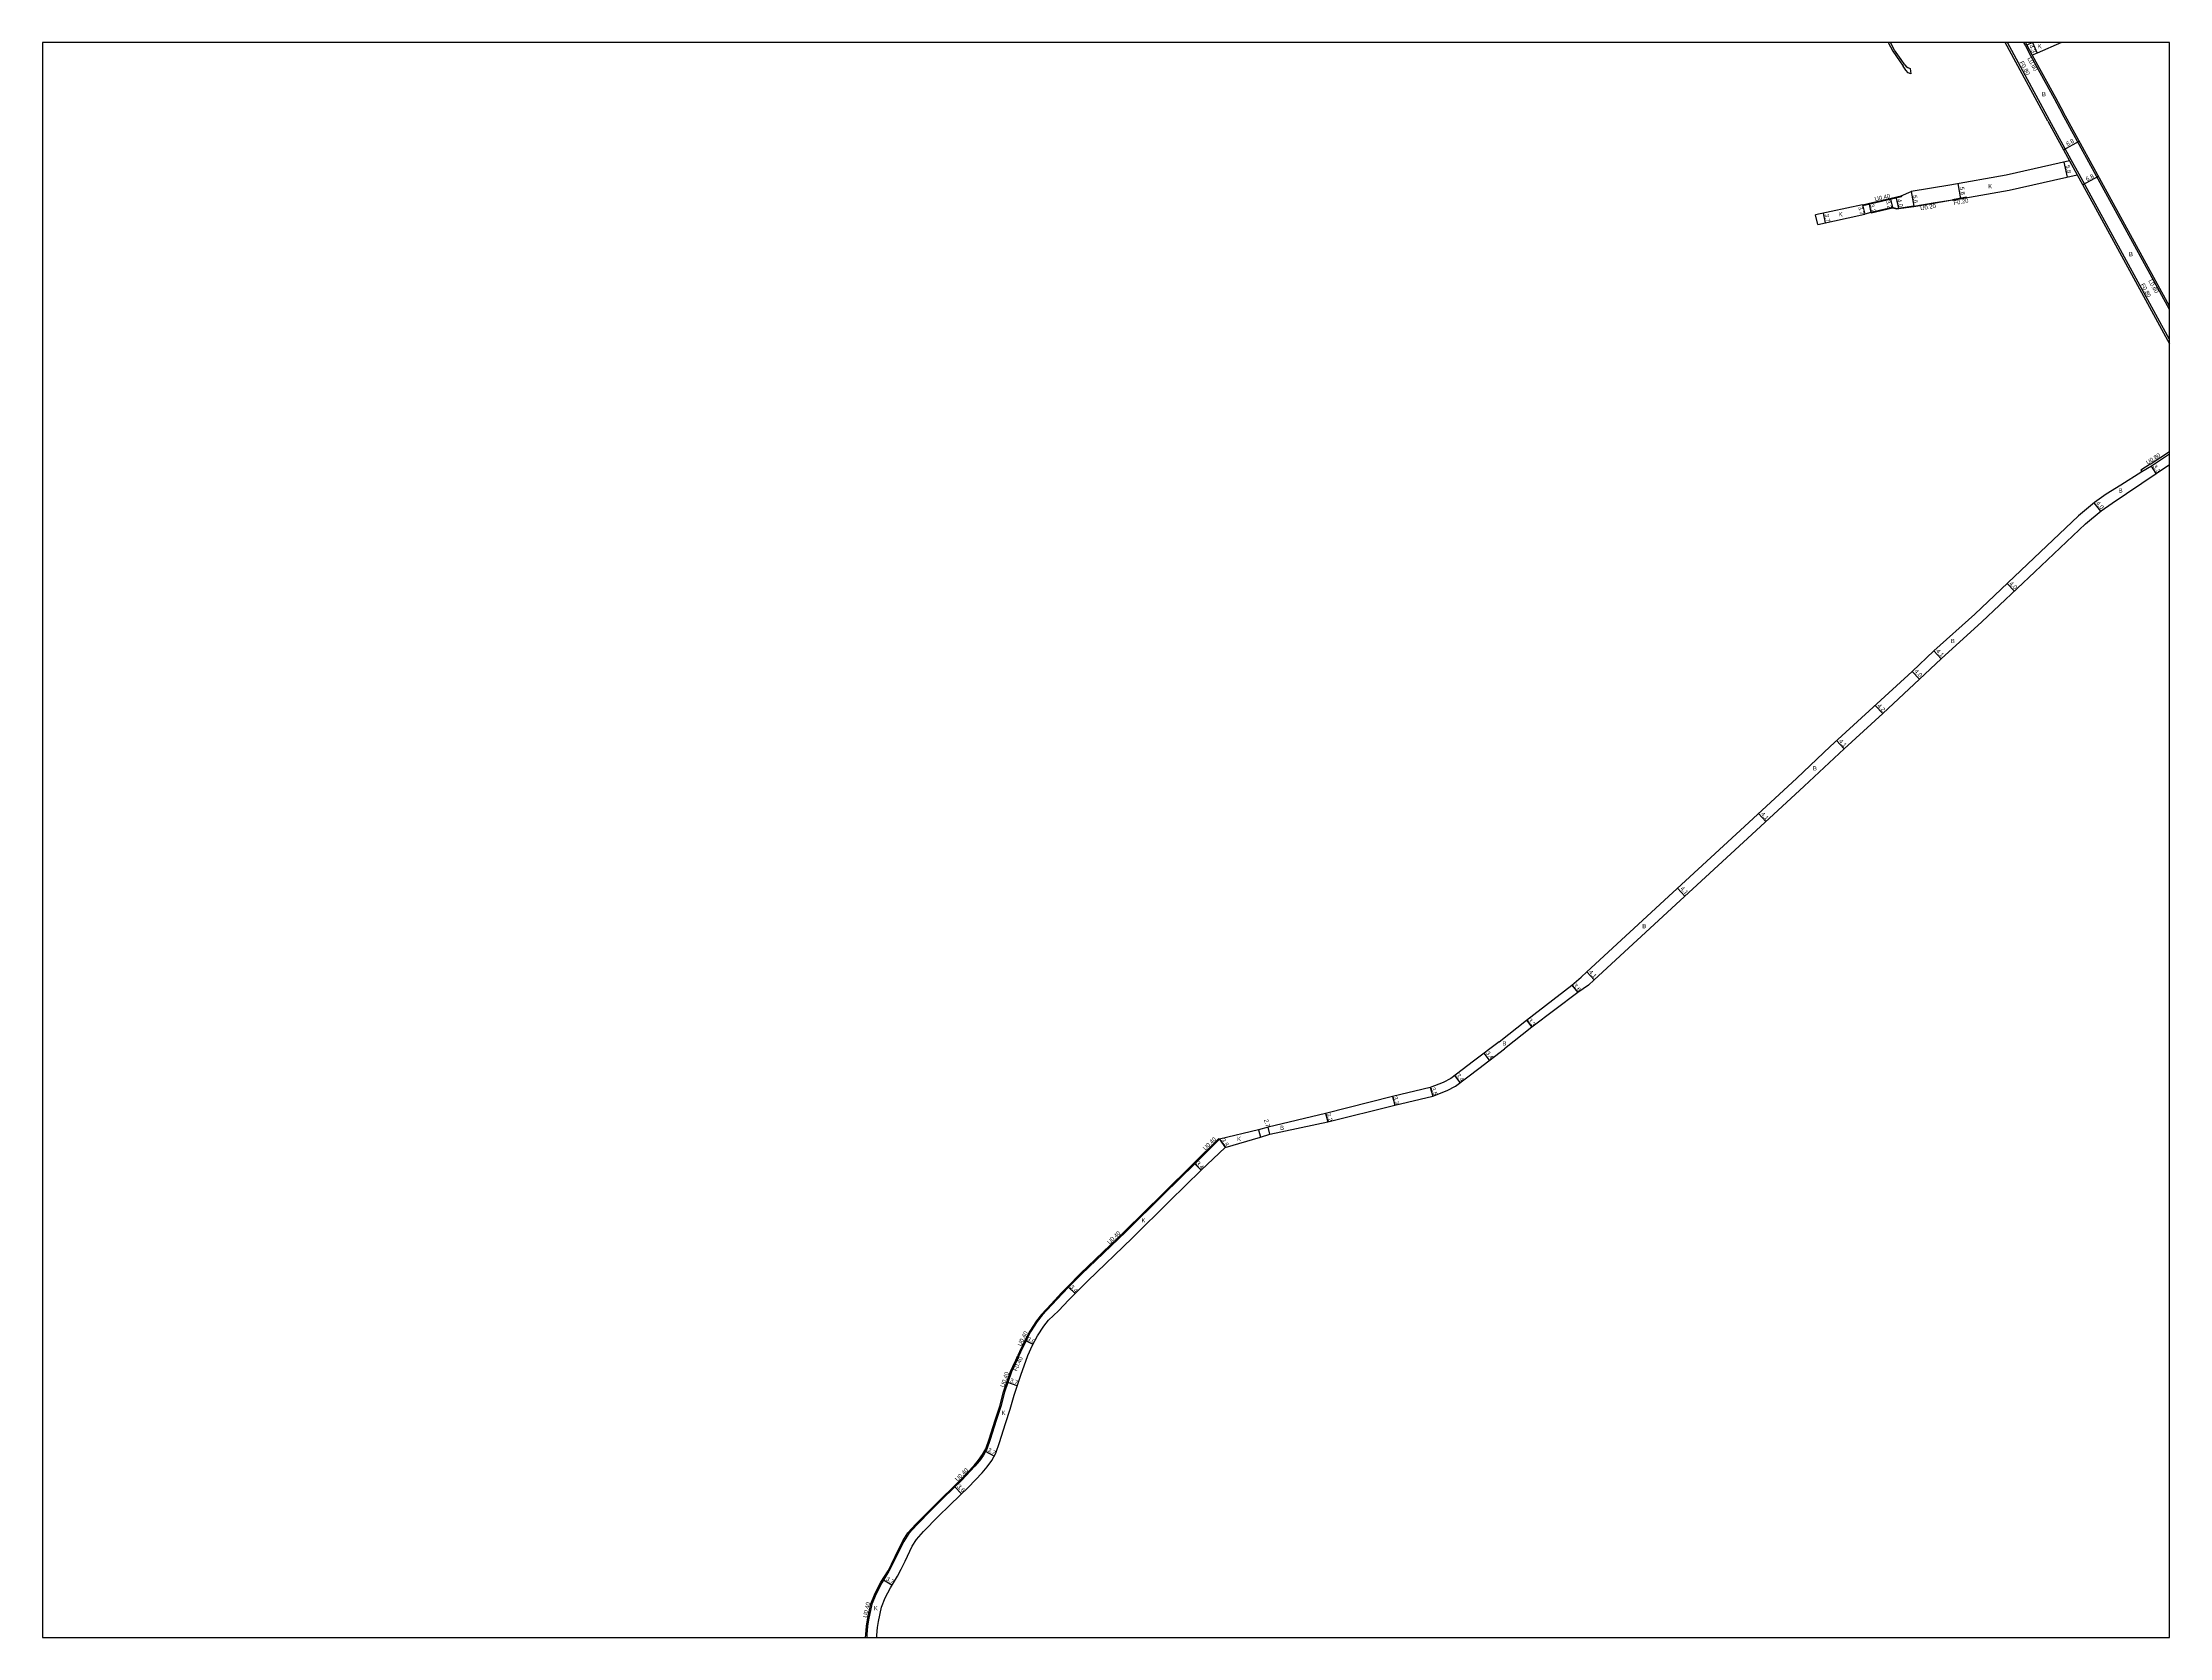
# Model space of a CAD drawing. Header units: metres. Extents: x 0 to 4000, y -96000 to -93000.
# Drawn here: x 800 to 1600, y -93600 to -93000 of the extents above; entities that cross this region are included whole.
import ezdxf

# ---------------------------------------------------------------- set-up
doc = ezdxf.new("R2010")
doc.units = ezdxf.units.M
doc.header["$LTSCALE"] = 2.5
for name, color, linetype in [('側溝・桝', 7, 'Continuous'), ('図郭', 7, 'Continuous'), ('幅員', 7, 'Continuous'), ('舗装', 7, 'Continuous'), ('道路', 7, 'Continuous')]:
    doc.layers.add(name, color=color, linetype=linetype)
doc.styles.get("Standard").update_dxf_attribs({"font": ''})
doc.styles.get('Standard').set_extended_font_data('@MS PGothic')

msp = doc.modelspace()

# ---------------------------------------------------------------- linework, layer by layer
at = {"layer": '側溝・桝'}
for points in [[(1600, -93111.71), (1572.09, -93060.59), (1566.02, -93049.5), (1563.09, -93044.15), (1554.92, -93029.24), (1539.09, -93000)], [(1545.12, -93000), (1545.82, -93001.29), (1547.89, -93005.08), (1556.59, -93021.02), (1559.65, -93026.64)], [(1546.35, -93001), (1548.42, -93004.79)], [(1600, -93100.44), (1576.83, -93058), (1559.65, -93026.64)], [(1562.38, -93044.54), (1565.28, -93049.83)], [(1484.59, -93061), (1499.07, -93057.65)], [(1503.87, -93061.78), (1498.17, -93062.58), (1497.44, -93062.73), (1495.82, -93062.3), (1487.76, -93064.16), (1487.72, -93063.97)], [(1518.37, -93059.36), (1511.96, -93060.43), (1503.87, -93061.78)], [(1523.64, -93058.22), (1518.34, -93059.16)], [(1523.68, -93058.41), (1523.64, -93058.22)], [(1592.78, -93158.65), (1589.21, -93160.88)], [(1592.78, -93158.65), (1600, -93153.89)], [(1589.21, -93160.88), (1589.63, -93161.56)], [(1242.32, -93412.41), (1233.09, -93421.52), (1221.39, -93433.07), (1207.21, -93447.07), (1190.46, -93463.09), (1185.64, -93467.96), (1183.31, -93470.31), (1179.34, -93474.59), (1175.73, -93478.49), (1173.83, -93480.89), (1171.29, -93484.82), (1169.37, -93488.57), (1167.46, -93492.54), (1166.83, -93493.93)], [(1242.72, -93412.58), (1242.32, -93412.41)], [(1167.2, -93494.09), (1166.4, -93495.85), (1165.31, -93498.28), (1164.5, -93500.07)], [(1109.59, -93600), (1109.64, -93598.92), (1109.9, -93595.74), (1110.24, -93593.35), (1111.59, -93587.4), (1113.15, -93583.36), (1115.36, -93579.25), (1118.01, -93574.9), (1119.27, -93572.47), (1120.71, -93569.49), (1123.61, -93563.7), (1125.48, -93560.69), (1128.5, -93557.39), (1134.08, -93551.73), (1138.41, -93547.44), (1142.24, -93543.68), (1145.46, -93540.56), (1150.36, -93535.35), (1152.08, -93533.31), (1153.61, -93531.21), (1154.76, -93529.03), (1156.05, -93525.34), (1158.31, -93518.21), (1160.04, -93512.98), (1161.5, -93507.61), (1164.12, -93499.94)]]:
    msp.add_lwpolyline(points, dxfattribs=at)
at = {"layer": '図郭'}
msp.add_lwpolyline([(800, -93600), (1600, -93600), (1600, -93000), (800, -93000)], close=True, dxfattribs=at)
at = {"layer": '幅員'}
for points in [[(1548.52, -93000), (1550.21, -93003.95)], [(1560.11, -93040.38), (1566.07, -93037.12)], [(1560.29, -93045.01), (1561.56, -93050.66)], [(1521.57, -93058.79), (1520.56, -93053.08)], [(1567.34, -93053.58), (1573.3, -93050.31)], [(1484.59, -93061), (1485.37, -93064.61)], [(1487, -93060.85), (1487.72, -93063.97)], [(1495.1, -93058.98), (1495.82, -93062.1)], [(1497.23, -93058.49), (1498.13, -93062.38)], [(1502.91, -93056.06), (1503.84, -93061.58)], [(1469.76, -93064.2), (1470.54, -93067.81)], [(1595.04, -93162.07), (1593.22, -93159.31)], [(1574.24, -93176.24), (1571.68, -93173.18)], [(1541.66, -93206.42), (1538.91, -93203.51)], [(1514.17, -93231.83), (1511.36, -93228.85)], [(1506.02, -93239.5), (1503.28, -93236.58)], [(1489.35, -93249.34), (1492.18, -93252.43)], [(1474.82, -93262.63), (1477.59, -93265.66)], [(1445.42, -93290.07), (1448.21, -93293.08)], [(1414.98, -93318.13), (1417.76, -93321.15)], [(1383.58, -93352.62), (1380.8, -93349.6)], [(1375.16, -93354.66), (1377.48, -93357.41)], [(1358.18, -93367.83), (1360.23, -93370.41)], [(1344.3, -93382.85), (1342.26, -93380.13)], [(1333.24, -93391.27), (1331.17, -93388.57)], [(1307.76, -93396.51), (1308.59, -93399.7)], [(1321.87, -93393.11), (1322.98, -93396.43)], [(1282.58, -93402.91), (1283.43, -93406)], [(1242.72, -93412.58), (1244.82, -93415.74)], [(1261.64, -93410.7), (1260.95, -93408.09)], [(1233.37, -93421.8), (1235.76, -93424.22)], [(1185.92, -93468.24), (1188.34, -93470.64)], [(1172.55, -93489.83), (1169.88, -93488.46)], [(1166.61, -93505.33), (1163.11, -93504.14)], [(1157.93, -93531.8), (1154.66, -93530.07)], [(1145.68, -93545.91), (1143.18, -93543.32)], [(1119.48, -93580.36), (1116.33, -93578.43)]]:
    msp.add_lwpolyline(points, dxfattribs=at)
at = {"layer": '舗装'}
for points in [[(1546.35, -93001), (1548.42, -93004.79)], [(1562.38, -93044.54), (1565.28, -93049.83)], [(1257.35, -93408.98), (1258.08, -93411.77)]]:
    msp.add_lwpolyline(points, dxfattribs=at)
at = {"layer": '道路'}
for points in [[(1494.19, -93000), (1495.91, -93003.25), (1498.41, -93006.9), (1499.78, -93008.85)], [(1500.44, -93008.39), (1499.07, -93006.44), (1496.6, -93002.84), (1495.07, -93000)], [(1554.21, -93029.62), (1538.18, -93000)], [(1545.8, -93000), (1546.35, -93001)], [(1548.52, -93000), (1546.35, -93001)], [(1559.43, -93000), (1550.21, -93003.95), (1548.42, -93004.79)], [(1548.42, -93004.79), (1557.11, -93020.73), (1560.18, -93026.35)], [(1502.77, -93011.76), (1501.78, -93011.37), (1500.9, -93010.42), (1499.78, -93008.85)], [(1500.44, -93008.39), (1500.98, -93009.03), (1501.59, -93009.43), (1502.45, -93009.79)], [(1502.45, -93009.79), (1502.77, -93011.76)], [(1554.21, -93029.62), (1562.38, -93044.54)], [(1600, -93099.19), (1577.36, -93057.71), (1560.18, -93026.35)], [(1562.38, -93044.54), (1538.52, -93049.89), (1517.36, -93053.64)], [(1517.36, -93053.64), (1502.91, -93056.06)], [(1518.37, -93059.36), (1539.66, -93055.58), (1565.28, -93049.83)], [(1565.28, -93049.83), (1571.39, -93060.98), (1600, -93113.38)], [(1484.59, -93061), (1466.91, -93064.81)], [(1484.59, -93061), (1484.68, -93061.39)], [(1499.16, -93058.04), (1484.68, -93061.39)], [(1503.84, -93061.58), (1498.13, -93062.38), (1497.45, -93062.52), (1495.82, -93062.1), (1487.72, -93063.97), (1487.64, -93063.99), (1485.37, -93064.61)], [(1499.07, -93057.65), (1502.91, -93056.06)], [(1499.07, -93057.65), (1499.16, -93058.04)], [(1503.84, -93061.58), (1511.93, -93060.23), (1518.34, -93059.16), (1518.37, -93059.36)], [(1467.7, -93068.43), (1466.91, -93064.81)], [(1467.7, -93068.43), (1485.37, -93064.61)], [(1593.22, -93159.31), (1589.63, -93161.56), (1581.65, -93166.54), (1576.19, -93169.95), (1571.81, -93173.06), (1565.79, -93178.1), (1546.64, -93196.2), (1526.74, -93215.01)], [(1600, -93154.85), (1593.22, -93159.31)], [(1595.04, -93162.07), (1600, -93158.8)], [(1529.49, -93217.91), (1549.39, -93199.11), (1568.45, -93181.09), (1574.26, -93176.23), (1578.43, -93173.26), (1595.04, -93162.07)], [(1526.74, -93215.01), (1511.36, -93228.85)], [(1514.17, -93231.83), (1529.49, -93217.91)], [(1511.36, -93228.85), (1503.28, -93236.58)], [(1506.02, -93239.5), (1514.17, -93231.83)], [(1503.28, -93236.58), (1472.42, -93264.83), (1459.79, -93276.73)], [(1506.02, -93239.5), (1492.18, -93252.43), (1477.59, -93265.66), (1462.58, -93279.74)], [(1459.79, -93276.73), (1441.81, -93293.42), (1413.19, -93319.78), (1380.8, -93349.6), (1378.7, -93351.54)], [(1381.48, -93354.55), (1383.58, -93352.62), (1415.97, -93322.8), (1444.59, -93296.43), (1462.58, -93279.74)], [(1347.89, -93375.88), (1358.18, -93367.83), (1375.16, -93354.66), (1378.7, -93351.54)], [(1381.48, -93354.55), (1377.48, -93357.41), (1360.23, -93370.41), (1349.94, -93378.59)], [(1347.89, -93375.88), (1338.18, -93383.21), (1329.67, -93389.71), (1326.88, -93391.21), (1321.87, -93393.11)], [(1322.98, -93396.43), (1328.35, -93394.27), (1331.52, -93392.58), (1340.24, -93385.91), (1349.94, -93378.59)], [(1321.87, -93393.11), (1307.76, -93396.51), (1282.58, -93402.91), (1260.95, -93408.09), (1257.35, -93408.98), (1242.72, -93412.58)], [(1244.82, -93415.74), (1258.08, -93411.77), (1261.64, -93410.7), (1283.43, -93406), (1308.59, -93399.7), (1322.98, -93396.43)], [(1242.72, -93412.58), (1233.37, -93421.8), (1221.67, -93433.36), (1207.49, -93447.36), (1190.74, -93463.38), (1185.92, -93468.24), (1183.6, -93470.59), (1179.64, -93474.86)], [(1182.13, -93477.17), (1186.05, -93472.94), (1188.34, -93470.64), (1193.13, -93465.8), (1209.86, -93449.8), (1224.06, -93435.78), (1235.76, -93424.22), (1244.82, -93415.74)], [(1179.64, -93474.86), (1176.04, -93478.75), (1174.16, -93481.12), (1171.64, -93485.02), (1169.73, -93488.75), (1167.82, -93492.71), (1167.2, -93494.09)], [(1168, -93501.27), (1170.58, -93493.89), (1172.41, -93490.09), (1174.24, -93486.52), (1176.6, -93482.87), (1178.34, -93480.68), (1182.13, -93477.17)], [(1164.5, -93500.07), (1164.12, -93499.94), (1164.95, -93498.11), (1166.04, -93495.69), (1166.83, -93493.93), (1167.2, -93494.09)], [(1164.5, -93500.07), (1161.88, -93507.73), (1160.42, -93513.1), (1158.69, -93518.33), (1156.43, -93525.47), (1155.13, -93529.19), (1153.95, -93531.42), (1152.39, -93533.56), (1150.66, -93535.61), (1145.75, -93540.85)], [(1148.25, -93543.43), (1153.43, -93538.07), (1155.3, -93535.84), (1157.09, -93533.39), (1158.53, -93530.68), (1159.94, -93526.64), (1162.21, -93519.47), (1163.97, -93514.16), (1165.42, -93508.81), (1168, -93501.27)], [(1145.75, -93540.85), (1142.52, -93543.96), (1138.69, -93547.72), (1134.36, -93552.01), (1128.79, -93557.66), (1125.8, -93560.93), (1123.96, -93563.9), (1121.07, -93569.67)], [(1124.4, -93571.28), (1127.12, -93565.63), (1128.68, -93563.12), (1131.4, -93560.14), (1136.91, -93554.55), (1141.22, -93550.29), (1145.03, -93546.54), (1148.25, -93543.43)], [(1121.07, -93569.67), (1119.63, -93572.65), (1118.36, -93575.1), (1115.71, -93579.45), (1113.51, -93583.53), (1111.97, -93587.52), (1110.63, -93593.42)], [(1114.4, -93593.95), (1115.51, -93588.62), (1116.88, -93585.08), (1118.92, -93581.29), (1121.59, -93576.91), (1122.93, -93574.31), (1124.4, -93571.28)], [(1110.63, -93593.42), (1110.3, -93595.79), (1110.04, -93598.94), (1109.99, -93600)], [(1113.79, -93600), (1113.83, -93599.19), (1114.08, -93596.21), (1114.4, -93593.95)]]:
    msp.add_lwpolyline(points, dxfattribs=at)

# ---------------------------------------------------------------- texts
at = {"layer": '側溝・桝'}
for s, rotation, p in [('F0.80', 298.4344, (1543.58, -93007.49)), ('L0.60', 298.6306, (1546.49, -93006.04)), ('U0.40', 13.00805, (1489.31, -93059.74)), ('U0.20', 9.49445, (1506.42, -93063.14)), ('F0.20', 10.04802, (1518.93, -93061.15)), ('F0.80', 298.71021, (1589.09, -93091.1)), ('L0.60', 298.6306, (1592, -93089.65)), ('U0.80', 33.37757, (1591.85, -93158.87)), ('U0.40', 43.72907, (1237.35, -93416.83)), ('U0.40', 43.72907, (1201.33, -93452.16)), ('U0.40', 64.26097, (1168.09, -93490.57)), ('F0.40', 65.7671, (1166.47, -93500.01)), ('U0.40', 71.12042, (1161.67, -93506)), ('U0.40', 43.9889, (1144.12, -93541.35)), ('U0.40', 77.26529, (1110.07, -93592.69))]:
    msp.add_text(s, height=1.6, rotation=rotation, dxfattribs=at).set_placement(p)
at = {"layer": '幅員'}
for s, rotation, p in [('4.3', 293.2118, (1547.2, -93001.26)), ('6.8', 28.71328, (1561.61, -93038.99)), ('5.8', 282.65405, (1560.88, -93046.32)), ('5.8', 280.04861, (1521.12, -93054.42)), ('6.8', 28.71328, (1569.02, -93052.21)), ('3.7', 282.18452, (1482.95, -93061.85)), ('3.2', 283.00734, (1487.28, -93061)), ('3.2', 283.00734, (1493.34, -93059.57)), ('4.0', 283.00734, (1497.59, -93059.05)), ('5.6', 279.49756, (1503.41, -93057.52)), ('3.7', 282.18172, (1470.27, -93064.68)), ('3.3', 303.36743, (1593.64, -93159.47)), ('4.0', 309.88811, (1572.29, -93173.4)), ('4.0', 313.38946, (1539.61, -93203.67)), ('4.1', 313.24095, (1512.11, -93229.01)), ('4.0', 313.2373, (1503.92, -93236.67)), ('4.2', 312.47166, (1489.99, -93249.62)), ('4.1', 312.47166, (1475.52, -93262.95)), ('4.1', 312.86473, (1446.17, -93290.37)), ('4.1', 312.64813, (1415.89, -93318.38)), ('4.1', 312.63751, (1381.46, -93349.8)), ('3.6', 310.08727, (1375.59, -93354.84)), ('3.3', 308.44431, (1358.57, -93367.9)), ('3.4', 307.03841, (1342.76, -93380.16)), ('3.4', 307.39906, (1331.62, -93388.61)), ('3.3', 284.62934, (1308.04, -93396.68)), ('3.5', 288.48763, (1322.23, -93393.29)), ('2.7', 284.80838, (1259.41, -93405.26)), ('3.2', 285.44766, (1282.91, -93403.01)), ('3.8', 303.61138, (1243.29, -93412.92)), ('3.4', 314.6247, (1233.74, -93421.79)), ('3.4', 315.25532, (1186.3, -93468.28)), ('3.0', 332.84552, (1170.13, -93488.19)), ('3.7', 341.12432, (1163.72, -93503.94)), ('3.7', 332.10514, (1155.27, -93529.95)), ('3.6', 313.99847, (1143.85, -93543.35)), ('3.7', 328.64312, (1117.07, -93578.36))]:
    msp.add_text(s, height=1.6, rotation=rotation, dxfattribs=at).set_placement(p)
at = {"layer": '舗装'}
for s, p in [('K', (1550.45, -93002.14)), ('B', (1552.04, -93020.22)), ('K', (1531.82, -93054.86)), ('K', (1475.62, -93065.38)), ('B', (1584.78, -93080.41)), ('B', (1580.91, -93169.31)), ('B', (1517.78, -93225.95)), ('B', (1465.89, -93273.81)), ('B', (1401.72, -93333.2)), ('B', (1349.08, -93377.29)), ('B', (1265.49, -93409.08)), ('K', (1249.31, -93413.25)), ('K', (1213.36, -93443.87)), ('K', (1160.71, -93516.3)), ('K', (1112.68, -93589.79))]:
    msp.add_text(s, height=1.6, dxfattribs=at).set_placement(p)

doc.saveas('drawing.dxf')
